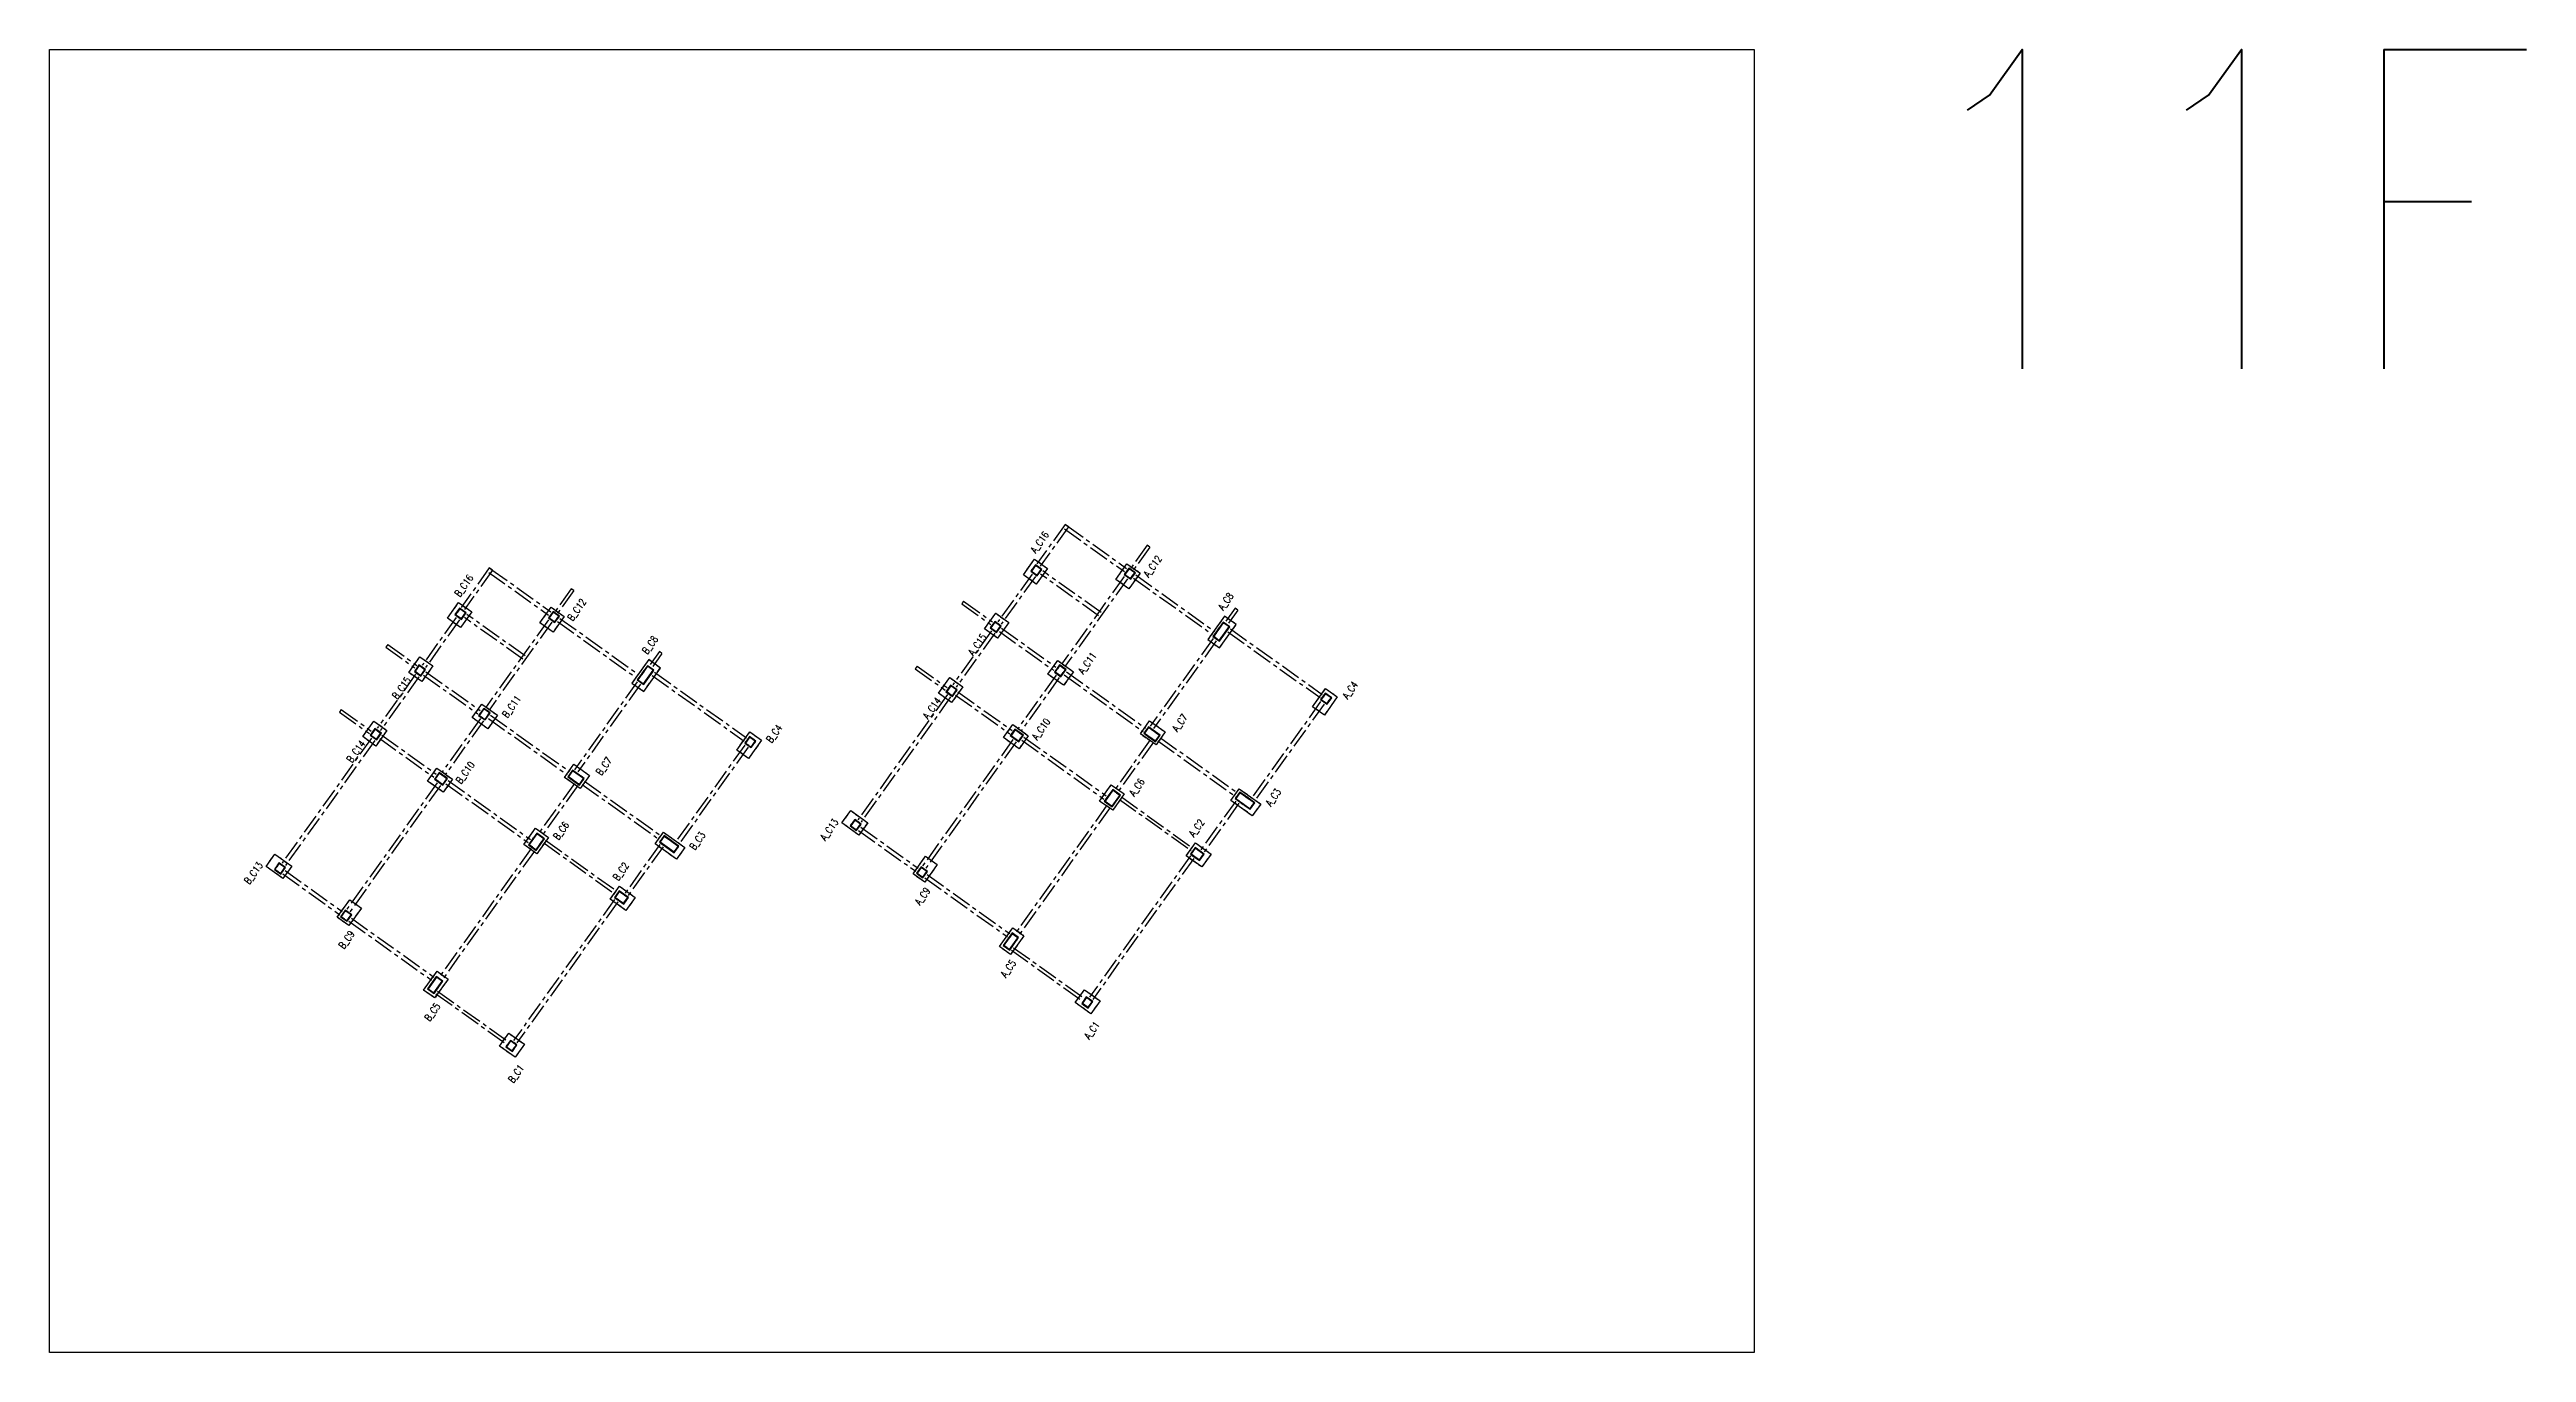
# Model space of a CAD drawing. Header units: millimetres. Extents: x 50002 to 69886, y 27475 to 200427.
# Drawn here: x 50002 to 65498, y 128184 to 136340 of the extents above; entities that cross this region are included whole.
import ezdxf
from ezdxf.enums import TextEntityAlignment as Align

# ---------------------------------------------------------------- set-up
doc = ezdxf.new("R2010")
doc.units = ezdxf.units.MM
doc.header["$LTSCALE"] = 100
doc.header["$MEASUREMENT"] = 0
doc.linetypes.add('CENTER', pattern=[2, 1.25, -0.25, 0.25, -0.25])
doc.linetypes.add('HIDDEN', pattern=[0.375, 0.25, -0.125])
for name, color, linetype in [('TC-COLUMN', 1, 'Continuous'), ('TC-TC', 4, 'Continuous'), ('TC-虛柱', 4, 'HIDDEN'), ('TC-虛鋼柱', 4, 'HIDDEN'), ('TC-鋼柱', 11, 'Continuous')]:
    doc.layers.add(name, color=color, linetype=linetype)
doc.layers.add('TC-鋼粱(隱藏)', color=183, linetype='CENTER', plot=False)
doc.styles.get("Standard").update_dxf_attribs({"font": 'txt.shx', "width": 0.8, "bigfont": 'ae.shx'})

msp = doc.modelspace()

# ---------------------------------------------------------------- texts
at = {"layer": 'Defpoints', "color": 3, "width": 0.8}
msp.add_text('11F', height=2000, rotation=360, dxfattribs=at).set_placement((61589, 136340), align=Align.TOP_LEFT)
at = {"layer": 'TC-TC', "width": 0.8}
for s, p in [('A_C16', (56196, 133256)), ('A_C12', (56903, 133105)), ('B_C16', (52594, 132984)), ('B_C12', (53300, 132833)), ('A_C8', (57360, 132885)), ('B_C8', (53758, 132613)), ('A_C15', (55806, 132615)), ('A_C11', (56494, 132499)), ('B_C15', (52203, 132343)), ('A_C4', (58138, 132330)), ('B_C11', (52892, 132227)), ('A_C14', (55522, 132217)), ('B_C4', (54535, 132058)), ('A_C10', (56205, 132086)), ('A_C7', (57073, 132126)), ('B_C14', (51919, 131946)), ('B_C10', (52602, 131814)), ('B_C7', (53470, 131854)), ('A_C6', (56804, 131722)), ('A_C3', (57658, 131659)), ('B_C6', (53202, 131450)), ('B_C3', (54055, 131387)), ('A_C13', (54880, 131457)), ('A_C2', (57178, 131467)), ('B_C13', (51277, 131185)), ('B_C2', (53576, 131195)), ('A_C9', (55463, 131040)), ('B_C9', (51860, 130768)), ('A_C5', (56000, 130587)), ('B_C5', (52397, 130315)), ('A_C1', (56523, 130201)), ('B_C1', (52920, 129929))]:
    msp.add_text(s, height=45, rotation=54.44, dxfattribs=at).set_placement(p, align=Align.MIDDLE_CENTER)

# ---------------------------------------------------------------- linework, layer by layer
at = {"layer": 'Defpoints'}
msp.add_lwpolyline([(50002, 136340), (60666, 136340), (60666, 128184), (50002, 128184)], close=True, dxfattribs=at)
at = {"layer": 'TC-COLUMN'}
for points in [[(56094, 133052), (56164, 133150), (56245, 133092), (56175, 132994)], [(56673, 133023), (56742, 133121), (56824, 133063), (56754, 132965)], [(52491, 132780), (52561, 132878), (52643, 132820), (52573, 132722)], [(53070, 132751), (53140, 132849), (53221, 132791), (53152, 132693)], [(55851, 132713), (55921, 132811), (56003, 132753), (55933, 132655)], [(57248, 132646), (57321, 132594), (57426, 132740), (57353, 132793)], [(52249, 132441), (52319, 132539), (52400, 132481), (52330, 132383)], [(53645, 132374), (53719, 132322), (53823, 132468), (53750, 132521)], [(56309, 132515), (56407, 132445), (56346, 132360), (56248, 132430)], [(55564, 132310), (55633, 132408), (55715, 132350), (55645, 132252)], [(57904, 132226), (57985, 132340), (58058, 132288), (57977, 132174)], [(52707, 132243), (52804, 132173), (52743, 132088), (52646, 132158)], [(51961, 132039), (52031, 132136), (52112, 132078), (52042, 131980)], [(54301, 131955), (54383, 132068), (54456, 132016), (54374, 131902)], [(56028, 132114), (56125, 132044), (56067, 131963), (55970, 132033)], [(56884, 132138), (56982, 132068), (56924, 131987), (56826, 132056)], [(52425, 131842), (52523, 131772), (52465, 131691), (52367, 131761)], [(53282, 131866), (53380, 131796), (53321, 131715), (53224, 131784)], [(56571, 131636), (56644, 131738), (56725, 131680), (56653, 131578)], [(55014, 131576), (55120, 131500), (55064, 131423), (54959, 131499)], [(57392, 131640), (57445, 131713), (57579, 131617), (57526, 131544)], [(52969, 131364), (53042, 131466), (53123, 131408), (53050, 131306)], [(53790, 131368), (53842, 131441), (53976, 131345), (53924, 131272)], [(51411, 131304), (51517, 131228), (51462, 131151), (51356, 131227)], [(55477, 131128), (55404, 131180), (55482, 131290), (55555, 131238)], [(57210, 131223), (57112, 131292), (57171, 131374), (57268, 131304)], [(53608, 130951), (53510, 131021), (53568, 131102), (53666, 131032)], [(51874, 130856), (51801, 130908), (51880, 131018), (51953, 130966)], [(55944, 130725), (56029, 130843), (56098, 130793), (56014, 130675)], [(52342, 130453), (52426, 130571), (52495, 130521), (52411, 130403)], [(56516, 130304), (56419, 130374), (56477, 130455), (56574, 130385)], [(52914, 130032), (52816, 130102), (52874, 130183), (52972, 130113)]]:
    msp.add_lwpolyline(points, close=True, dxfattribs=at)
at = {"layer": 'TC-虛柱'}
for points in [[(56094, 133052), (56164, 133150), (56245, 133092), (56175, 132994)], [(56673, 133023), (56742, 133121), (56824, 133063), (56754, 132965)], [(52491, 132780), (52561, 132878), (52643, 132820), (52573, 132722)], [(53070, 132751), (53140, 132849), (53221, 132791), (53152, 132693)], [(55851, 132713), (55921, 132811), (56003, 132753), (55933, 132655)], [(57248, 132646), (57321, 132594), (57426, 132740), (57353, 132793)], [(52249, 132441), (52319, 132539), (52400, 132481), (52330, 132383)], [(53645, 132374), (53719, 132322), (53823, 132468), (53750, 132521)], [(56309, 132515), (56407, 132445), (56346, 132360), (56248, 132430)], [(55564, 132310), (55633, 132408), (55715, 132350), (55645, 132252)], [(57904, 132226), (57985, 132340), (58058, 132288), (57977, 132174)], [(52707, 132243), (52804, 132173), (52743, 132088), (52646, 132158)], [(51961, 132039), (52031, 132136), (52112, 132078), (52042, 131980)], [(54301, 131955), (54383, 132068), (54456, 132016), (54374, 131902)], [(56028, 132114), (56125, 132044), (56067, 131963), (55970, 132033)], [(56884, 132138), (56982, 132068), (56924, 131987), (56826, 132056)], [(52425, 131842), (52523, 131772), (52465, 131691), (52367, 131761)], [(53282, 131866), (53380, 131796), (53321, 131715), (53224, 131784)], [(56571, 131636), (56644, 131738), (56725, 131680), (56653, 131578)], [(55014, 131576), (55120, 131500), (55064, 131423), (54959, 131499)], [(57392, 131640), (57445, 131713), (57579, 131617), (57526, 131544)], [(52969, 131364), (53042, 131466), (53123, 131408), (53050, 131306)], [(53790, 131368), (53842, 131441), (53976, 131345), (53924, 131272)], [(51411, 131304), (51517, 131228), (51462, 131151), (51356, 131227)], [(55477, 131128), (55404, 131180), (55482, 131290), (55555, 131238)], [(57210, 131223), (57112, 131292), (57171, 131374), (57268, 131304)], [(53608, 130951), (53510, 131021), (53568, 131102), (53666, 131032)], [(51874, 130856), (51801, 130908), (51880, 131018), (51953, 130966)], [(55944, 130725), (56029, 130843), (56098, 130793), (56014, 130675)], [(52342, 130453), (52426, 130571), (52495, 130521), (52411, 130403)], [(56516, 130304), (56419, 130374), (56477, 130455), (56574, 130385)], [(52914, 130032), (52816, 130102), (52874, 130183), (52972, 130113)]]:
    msp.add_lwpolyline(points, close=True, dxfattribs=at)
at = {"layer": 'TC-虛鋼柱'}
for points in [[(56181, 133045), (56210, 133086), (56170, 133115), (56140, 133074)], [(56180, 133050), (56206, 133085), (56170, 133111), (56145, 133075)], [(56766, 133024), (56795, 133065), (56754, 133094), (56725, 133054)], [(56765, 133029), (56791, 133064), (56755, 133090), (56729, 133054)], [(52579, 132773), (52608, 132814), (52567, 132843), (52538, 132803)], [(52578, 132778), (52604, 132813), (52568, 132839), (52542, 132803)], [(53163, 132753), (53192, 132793), (53152, 132822), (53123, 132782)], [(53163, 132757), (53188, 132793), (53152, 132818), (53127, 132782)], [(55927, 132690), (55956, 132731), (55915, 132760), (55886, 132719)], [(55926, 132694), (55952, 132730), (55916, 132755), (55891, 132720)], [(57385, 132726), (57344, 132755), (57280, 132666), (57321, 132637)], [(57381, 132726), (57345, 132751), (57285, 132667), (57320, 132641)], [(52325, 132418), (52354, 132459), (52313, 132488), (52284, 132447)], [(52324, 132422), (52349, 132458), (52314, 132484), (52288, 132448)], [(53783, 132454), (53742, 132483), (53678, 132394), (53719, 132365)], [(53778, 132454), (53743, 132479), (53682, 132395), (53718, 132369)], [(55651, 132291), (55680, 132332), (55639, 132361), (55610, 132320)], [(55650, 132295), (55676, 132331), (55640, 132357), (55615, 132321)], [(56329, 132414), (56361, 132459), (56321, 132488), (56289, 132443)], [(56329, 132419), (56357, 132458), (56321, 132484), (56293, 132444)], [(52727, 132143), (52759, 132187), (52718, 132216), (52686, 132172)], [(52726, 132147), (52755, 132187), (52719, 132212), (52690, 132172)], [(57994, 132242), (58023, 132282), (57983, 132311), (57954, 132271)], [(57994, 132246), (58019, 132282), (57983, 132307), (57958, 132271)], [(52049, 132019), (52078, 132060), (52037, 132089), (52008, 132048)], [(52048, 132023), (52073, 132059), (52038, 132085), (52012, 132049)], [(54392, 131970), (54421, 132010), (54380, 132039), (54351, 131999)], [(54391, 131974), (54417, 132010), (54381, 132035), (54355, 131999)], [(56065, 132007), (56094, 132048), (56041, 132086), (56012, 132045)], [(56065, 132011), (56090, 132047), (56042, 132081), (56017, 132046)], [(56920, 132007), (56949, 132048), (56876, 132100), (56847, 132060)], [(56920, 132012), (56945, 132047), (56877, 132096), (56851, 132060)], [(52463, 131735), (52492, 131776), (52439, 131814), (52410, 131773)], [(52462, 131740), (52488, 131775), (52440, 131810), (52414, 131774)], [(53318, 131736), (53347, 131776), (53274, 131829), (53245, 131788)], [(53317, 131740), (53343, 131776), (53274, 131824), (53249, 131789)], [(56649, 131599), (56702, 131672), (56653, 131707), (56600, 131634)], [(56649, 131603), (56697, 131671), (56653, 131703), (56605, 131635)], [(57513, 131584), (57542, 131625), (57448, 131692), (57419, 131651)], [(57512, 131588), (57537, 131624), (57449, 131688), (57423, 131652)], [(53047, 131327), (53099, 131400), (53050, 131435), (52998, 131362)], [(53046, 131331), (53095, 131400), (53051, 131431), (53002, 131363)], [(53910, 131312), (53939, 131353), (53846, 131420), (53817, 131379)], [(53909, 131317), (53935, 131352), (53846, 131416), (53821, 131380)], [(55051, 131451), (55080, 131492), (55039, 131521), (55010, 131480)], [(55050, 131455), (55076, 131491), (55040, 131517), (55014, 131481)], [(57196, 131263), (57225, 131304), (57168, 131345), (57139, 131304)], [(57195, 131268), (57221, 131303), (57169, 131341), (57143, 131305)], [(51448, 131179), (51477, 131220), (51437, 131249), (51408, 131208)], [(51448, 131183), (51473, 131219), (51437, 131245), (51412, 131209)], [(55465, 131155), (55494, 131195), (55454, 131224), (55425, 131184)], [(55465, 131159), (55490, 131195), (55454, 131220), (55429, 131185)], [(51863, 130883), (51892, 130924), (51851, 130953), (51822, 130912)], [(51862, 130887), (51888, 130923), (51852, 130948), (51826, 130913)], [(53594, 130991), (53623, 131032), (53566, 131073), (53537, 131032)], [(53593, 130996), (53619, 131031), (53566, 131069), (53541, 131033)], [(56009, 130703), (56064, 130781), (56024, 130810), (55968, 130732)], [(56008, 130707), (56060, 130780), (56024, 130805), (55972, 130733)], [(52407, 130431), (52462, 130509), (52421, 130538), (52366, 130460)], [(52406, 130436), (52458, 130508), (52422, 130534), (52370, 130461)], [(56499, 130340), (56529, 130381), (56488, 130410), (56459, 130369)], [(56499, 130345), (56524, 130380), (56489, 130406), (56463, 130370)], [(52897, 130068), (52926, 130109), (52885, 130138), (52856, 130098)], [(52896, 130073), (52922, 130108), (52886, 130134), (52860, 130098)]]:
    msp.add_lwpolyline(points, close=True, dxfattribs=at)
at = {"layer": 'TC-鋼柱'}
for points in [[(56181, 133045), (56210, 133086), (56170, 133115), (56140, 133074)], [(56180, 133050), (56206, 133085), (56170, 133111), (56145, 133075)], [(56766, 133024), (56795, 133065), (56754, 133094), (56725, 133054)], [(56765, 133029), (56791, 133064), (56755, 133090), (56729, 133054)], [(52579, 132773), (52608, 132814), (52567, 132843), (52538, 132803)], [(52578, 132778), (52604, 132813), (52568, 132839), (52542, 132803)], [(53163, 132753), (53192, 132793), (53152, 132822), (53123, 132782)], [(53163, 132757), (53188, 132793), (53152, 132818), (53127, 132782)], [(55927, 132690), (55956, 132731), (55915, 132760), (55886, 132719)], [(55926, 132694), (55952, 132730), (55916, 132755), (55891, 132720)], [(57385, 132726), (57344, 132755), (57280, 132666), (57321, 132637)], [(57381, 132726), (57345, 132751), (57285, 132667), (57320, 132641)], [(52325, 132418), (52354, 132459), (52313, 132488), (52284, 132447)], [(52324, 132422), (52349, 132458), (52314, 132484), (52288, 132448)], [(53783, 132454), (53742, 132483), (53678, 132394), (53719, 132365)], [(53778, 132454), (53743, 132479), (53682, 132395), (53718, 132369)], [(55651, 132291), (55680, 132332), (55639, 132361), (55610, 132320)], [(55650, 132295), (55676, 132331), (55640, 132357), (55615, 132321)], [(56329, 132414), (56361, 132459), (56321, 132488), (56289, 132443)], [(56329, 132419), (56357, 132458), (56321, 132484), (56293, 132444)], [(52727, 132143), (52759, 132187), (52718, 132216), (52686, 132172)], [(52726, 132147), (52755, 132187), (52719, 132212), (52690, 132172)], [(57994, 132242), (58023, 132282), (57983, 132311), (57954, 132271)], [(57994, 132246), (58019, 132282), (57983, 132307), (57958, 132271)], [(52049, 132019), (52078, 132060), (52037, 132089), (52008, 132048)], [(52048, 132023), (52073, 132059), (52038, 132085), (52012, 132049)], [(54392, 131970), (54421, 132010), (54380, 132039), (54351, 131999)], [(54391, 131974), (54417, 132010), (54381, 132035), (54355, 131999)], [(56065, 132007), (56094, 132048), (56041, 132086), (56012, 132045)], [(56065, 132011), (56090, 132047), (56042, 132081), (56017, 132046)], [(56920, 132007), (56949, 132048), (56876, 132100), (56847, 132060)], [(56920, 132012), (56945, 132047), (56877, 132096), (56851, 132060)], [(52463, 131735), (52492, 131776), (52439, 131814), (52410, 131773)], [(52462, 131740), (52488, 131775), (52440, 131810), (52414, 131774)], [(53318, 131736), (53347, 131776), (53274, 131829), (53245, 131788)], [(53317, 131740), (53343, 131776), (53274, 131824), (53249, 131789)], [(56649, 131599), (56702, 131672), (56653, 131707), (56600, 131634)], [(56649, 131603), (56697, 131671), (56653, 131703), (56605, 131635)], [(57513, 131584), (57542, 131625), (57448, 131692), (57419, 131651)], [(57512, 131588), (57537, 131624), (57449, 131688), (57423, 131652)], [(53047, 131327), (53099, 131400), (53050, 131435), (52998, 131362)], [(53046, 131331), (53095, 131400), (53051, 131431), (53002, 131363)], [(53910, 131312), (53939, 131353), (53846, 131420), (53817, 131379)], [(53909, 131317), (53935, 131352), (53846, 131416), (53821, 131380)], [(55051, 131451), (55080, 131492), (55039, 131521), (55010, 131480)], [(55050, 131455), (55076, 131491), (55040, 131517), (55014, 131481)], [(57196, 131263), (57225, 131304), (57168, 131345), (57139, 131304)], [(57195, 131268), (57221, 131303), (57169, 131341), (57143, 131305)], [(51448, 131179), (51477, 131220), (51437, 131249), (51408, 131208)], [(51448, 131183), (51473, 131219), (51437, 131245), (51412, 131209)], [(55465, 131155), (55494, 131195), (55454, 131224), (55425, 131184)], [(55465, 131159), (55490, 131195), (55454, 131220), (55429, 131185)], [(51863, 130883), (51892, 130924), (51851, 130953), (51822, 130912)], [(51862, 130887), (51888, 130923), (51852, 130948), (51826, 130913)], [(53594, 130991), (53623, 131032), (53566, 131073), (53537, 131032)], [(53593, 130996), (53619, 131031), (53566, 131069), (53541, 131033)], [(56009, 130703), (56064, 130781), (56024, 130810), (55968, 130732)], [(56008, 130707), (56060, 130780), (56024, 130805), (55972, 130733)], [(52407, 130431), (52462, 130509), (52421, 130538), (52366, 130460)], [(52406, 130436), (52458, 130508), (52422, 130534), (52370, 130461)], [(56499, 130340), (56529, 130381), (56488, 130410), (56459, 130369)], [(56499, 130345), (56524, 130380), (56489, 130406), (56463, 130370)], [(52897, 130068), (52926, 130109), (52885, 130138), (52856, 130098)], [(52896, 130073), (52922, 130108), (52886, 130134), (52860, 130098)]]:
    msp.add_lwpolyline(points, close=True, dxfattribs=at)
at = {"layer": 'TC-鋼粱(隱藏)'}
for p, q in [((56356, 133367), (56179, 133120)), ((56376, 133352), (56200, 133106)), ((56351, 133339), (56726, 133072)), ((56376, 133352), (56356, 133367)), ((56366, 133360), (56740, 133092)), ((56868, 133237), (56767, 133094)), ((56885, 133225), (56783, 133083)), ((56885, 133225), (56868, 133237)), ((52753, 133095), (52577, 132848)), ((52773, 133080), (52597, 132834)), ((52749, 133067), (53123, 132800)), ((52773, 133080), (52753, 133095)), ((52763, 133088), (53138, 132820)), ((53266, 132965), (53164, 132823)), ((53282, 132953), (53266, 132965)), ((56149, 133056), (55935, 132758)), ((56169, 133042), (55956, 132743)), ((56565, 132795), (56201, 133056)), ((56580, 132816), (56215, 133076)), ((56725, 133041), (56333, 132492)), ((56746, 133026), (56353, 132477)), ((56783, 133031), (57277, 132678)), ((56797, 133051), (57291, 132698)), ((52977, 132544), (52613, 132804)), ((53282, 132953), (53180, 132811)), ((55720, 132887), (55709, 132870)), ((55709, 132870), (55890, 132741)), ((55720, 132887), (55901, 132757)), ((57419, 132843), (57361, 132762)), ((57436, 132831), (57378, 132750)), ((57436, 132831), (57419, 132843)), ((52546, 132784), (52333, 132486)), ((52567, 132770), (52353, 132471)), ((52963, 132524), (52598, 132784)), ((53123, 132769), (52730, 132220)), ((53143, 132755), (52751, 132205)), ((53180, 132759), (53674, 132406)), ((53195, 132779), (53689, 132426)), ((55895, 132701), (55653, 132363)), ((55915, 132686), (55674, 132348)), ((55944, 132696), (56284, 132454)), ((55958, 132717), (56298, 132474)), ((57281, 132653), (56888, 132104)), ((57374, 132694), (57950, 132283)), ((57389, 132714), (57964, 132303)), ((52118, 132615), (52106, 132599)), ((52106, 132599), (52287, 132469)), ((52118, 132615), (52299, 132485)), ((53817, 132571), (53759, 132490)), ((53833, 132559), (53775, 132478)), ((53833, 132559), (53817, 132571)), ((57301, 132639), (56909, 132090)), ((52292, 132429), (52051, 132091)), ((52313, 132414), (52071, 132077)), ((52341, 132424), (52681, 132182)), ((52356, 132445), (52696, 132202)), ((53678, 132381), (53286, 131832)), ((53699, 132367), (53306, 131818)), ((53772, 132422), (54347, 132011)), ((53786, 132442), (54362, 132031)), ((55430, 132480), (55418, 132464)), ((55418, 132464), (55605, 132330)), ((55430, 132480), (55617, 132346)), ((56299, 132424), (56058, 132086)), ((56319, 132409), (56078, 132072)), ((56349, 132425), (56843, 132072)), ((56364, 132445), (56858, 132092)), ((51827, 132208), (51816, 132192)), ((51816, 132192), (52003, 132058)), ((51827, 132208), (52014, 132074)), ((55619, 132302), (55059, 131519)), ((55639, 132287), (55079, 131504)), ((55669, 132299), (56009, 132057)), ((55684, 132320), (56023, 132077)), ((57954, 132258), (57521, 131652)), ((57975, 132243), (57541, 131637)), ((52016, 132030), (51457, 131247)), ((52081, 132048), (52421, 131805)), ((52697, 132152), (52455, 131814)), ((52717, 132137), (52476, 131800)), ((52747, 132153), (53241, 131800)), ((52761, 132173), (53255, 131820)), ((56098, 132036), (56613, 131668)), ((56951, 132032), (57433, 131688)), ((52037, 132015), (51477, 131232)), ((52067, 132027), (52406, 131785)), ((54352, 131986), (53919, 131380)), ((54372, 131972), (53939, 131366)), ((56029, 132021), (55464, 131230)), ((56049, 132006), (55484, 131215)), ((56084, 132016), (56598, 131648)), ((56888, 132018), (56667, 131709)), ((56908, 132004), (56687, 131695)), ((56936, 132012), (57418, 131667)), ((52427, 131749), (51861, 130958)), ((52447, 131734), (51881, 130943)), ((52481, 131744), (52996, 131376)), ((52496, 131764), (53010, 131396)), ((53286, 131746), (53065, 131437)), ((53306, 131732), (53085, 131423)), ((53334, 131740), (53816, 131395)), ((53348, 131760), (53830, 131416)), ((56617, 131610), (56044, 130808)), ((56637, 131595), (56064, 130793)), ((56695, 131646), (57143, 131326)), ((56707, 131662), (57154, 131342)), ((57423, 131636), (57205, 131331)), ((57443, 131622), (57225, 131317)), ((55063, 131451), (55421, 131196)), ((55078, 131472), (55435, 131216)), ((53015, 131338), (52441, 130536)), ((53035, 131323), (52461, 130521)), ((53093, 131374), (53540, 131054)), ((53104, 131390), (53552, 131071)), ((53820, 131364), (53602, 131059)), ((53841, 131350), (53622, 131045)), ((57139, 131292), (56508, 130408)), ((57160, 131277), (56528, 130394)), ((51461, 131180), (51818, 130924)), ((51475, 131200), (51833, 130944)), ((55478, 131155), (55994, 130786)), ((55492, 131175), (56009, 130806)), ((53537, 131020), (52905, 130136)), ((53557, 131005), (52926, 130122)), ((51875, 130883), (52392, 130514)), ((51890, 130903), (52406, 130534)), ((56020, 130702), (56459, 130387)), ((56032, 130718), (56471, 130404)), ((52418, 130430), (52857, 130116)), ((52429, 130446), (52869, 130132))]:
    msp.add_line(p, q, dxfattribs=at)

msp.set_redraw_order([(e.dxf.handle, doc.entitydb.next_handle()) for e in msp.query("TEXT MTEXT ATTDEF DIMENSION ARC_DIMENSION")])  # texts and dimensions are drawn at this point

doc.saveas('drawing.dxf')
